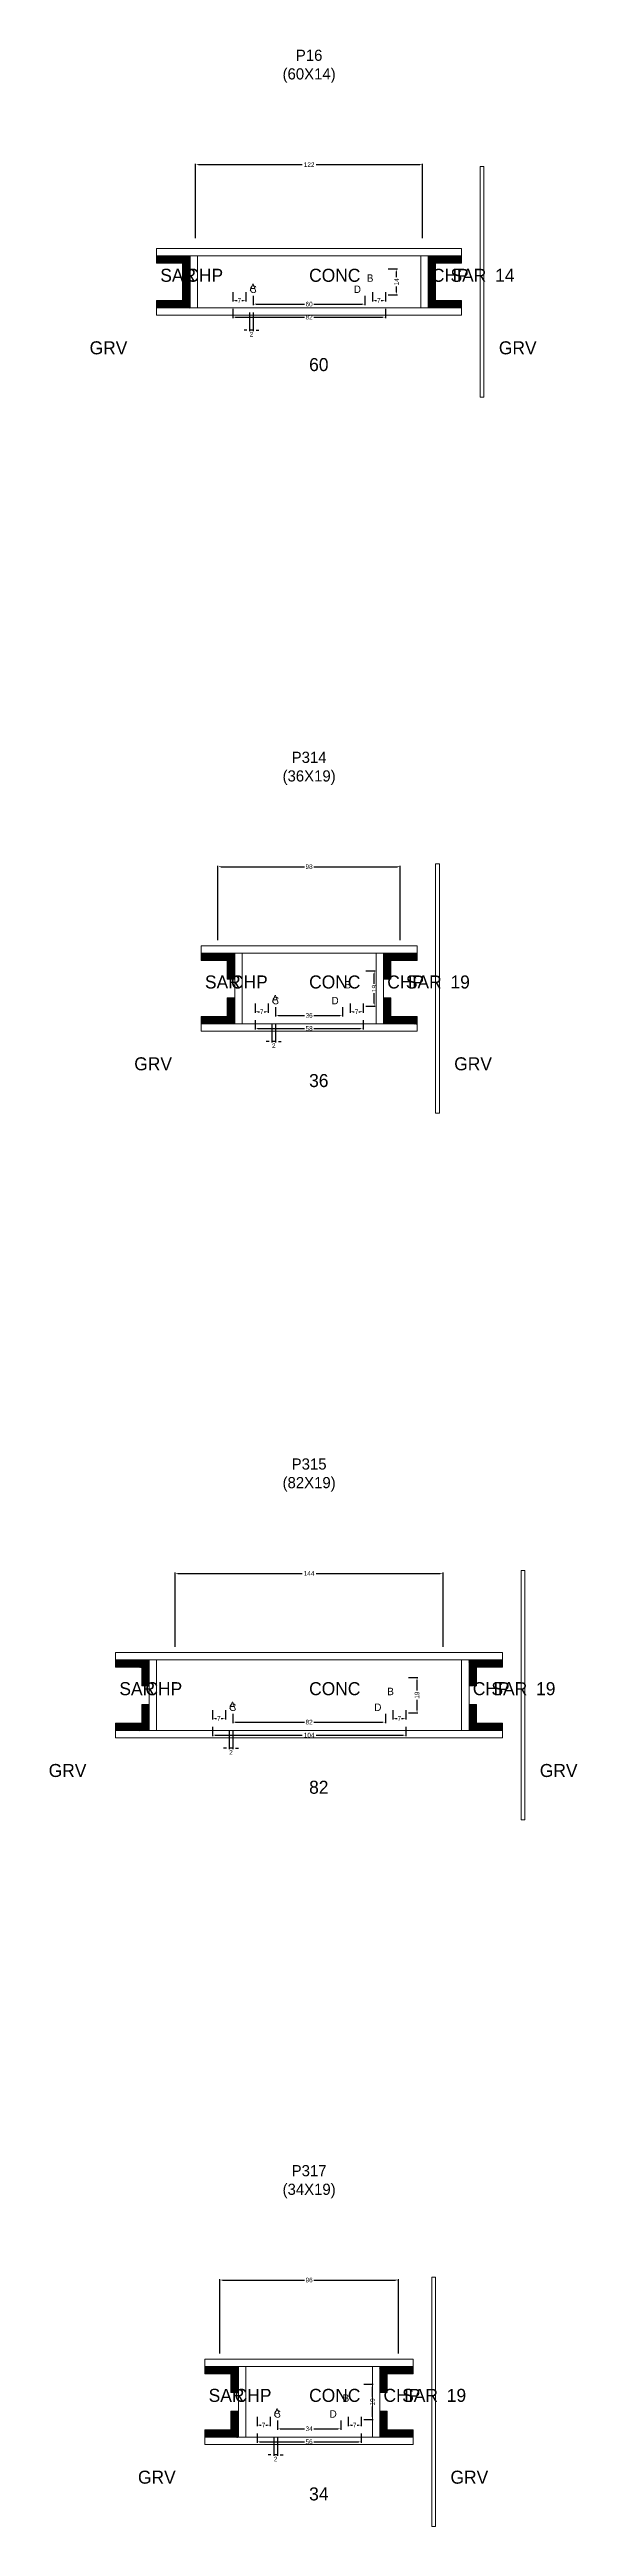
# Model space of a CAD drawing. Header units: centimetres. Extents: x -12000 to 4089, y -6086 to 2114.
# Drawn here: x -140 to 144, y -1067 to 265 of the extents above; entities that cross this region are included whole.
import ezdxf

# ---------------------------------------------------------------- set-up
doc = ezdxf.new("R2010")
doc.units = ezdxf.units.CM
for name, color, linetype in [('COTA', 241, 'Continuous'), ('Hachura', 251, 'Continuous'), ('NOMENCLATURA', 7, 'Continuous'), ('SARRAFO', 251, 'Continuous'), ('Texto Seção', 7, 'Continuous')]:
    doc.layers.add(name, color=color, linetype=linetype)
doc.dimstyles.new('cotax2', dxfattribs={"dimtxt": 2.5, "dimasz": 1.5, "dimexe": 0.5, "dimexo": 0.5, "dimgap": 0.5, "dimtad": 1, "dimcen": 2.5, "dimazin": 3, "dimtfac": 1, "dimtmove": 0, "dimatfit": 3})

msp = doc.modelspace()

# ---------------------------------------------------------------- texts
at = {"layer": 'NOMENCLATURA'}
for s, p in [('A', (-32, 135)), ('C', (-32, 134)), ('D', (24, 134)), ('B', (31, 140)), ('B', (19, -240)), ('A', (-20, -247.5)), ('C', (-20, -248.5)), ('D', (12, -248.5)), ('A', (-43, -627.5)), ('C', (-43, -628.5)), ('D', (35, -628.5)), ('B', (42, -620)), ('B', (18, -1000)), ('A', (-19, -1007.5)), ('C', (-19, -1008.5)), ('D', (11, -1008.5))]:
    msp.add_text(s, height=4, dxfattribs=at).set_placement(p)
at = {"layer": 'NOMENCLATURA', "char_height": 6, "attachment_point": 8}
for s, insert in [('P16\\P(60X14)', (0, 247)), ('P314\\P(36X19)', (0, -130.5)), ('P315\\P(82X19)', (0, -510.5)), ('P317\\P(34X19)', (0, -890.5))]:
    msp.add_mtext(s, dxfattribs=dict(at, insert=insert))
at = {"layer": 'Texto Seção'}
for s, p in [('SAR', (-80, 140)), ('CHP', (-66, 140)), ('CONC', (0, 140)), ('CHP', (66, 140)), ('SAR', (76, 140)), ('14', (100, 140)), ('GRV', (-118, 101)), ('GRV', (102, 101)), ('60', (0, 92)), ('SAR', (-56, -240)), ('CHP', (-42, -240)), ('CONC', (0, -240)), ('CHP', (42, -240)), ('SAR', (52, -240)), ('19', (76, -240)), ('GRV', (-94, -284)), ('GRV', (78, -284)), ('36', (0, -293)), ('SAR', (-102, -620)), ('CHP', (-88, -620)), ('CONC', (0, -620)), ('CHP', (88, -620)), ('SAR', (98, -620)), ('19', (122, -620)), ('GRV', (-140, -664)), ('82', (0, -673)), ('GRV', (124, -664)), ('SAR', (-54, -1000)), ('CHP', (-40, -1000)), ('CONC', (0, -1000)), ('CHP', (40, -1000)), ('SAR', (50, -1000)), ('19', (74, -1000)), ('GRV', (-92, -1044)), ('GRV', (76, -1044)), ('34', (0, -1053))]:
    msp.add_text(s, height=7, dxfattribs=at).set_placement(p)

# ---------------------------------------------------------------- blocks, each defined once
blk = doc.blocks.new('_CLOSEDFILLED')
at = {"color": 0, "linetype": 'BYBLOCK'}
blk.add_solid([(-1, 0.16), (0, 0), (-1, -0.16)], dxfattribs=at)
blk = doc.blocks.new('*D92')
for p, q in [((-28, -1017), (-28, -1022)), ((-26.5, -1021.5), (-2.5, -1021.5)), ((2.5, -1021.5), (26.5, -1021.5)), ((28, -1017), (28, -1022))]:
    blk.add_line(p, q)
at = {"layer": 'Defpoints'}
for p in [(-28, -1016.5), (-28, -1021.5), (28, -1016.5)]:
    blk.add_point(p, dxfattribs=at)
at = {"layer": 'COTA', "xscale": 1.5, "yscale": 1.5, "rotation": 180}
blk.add_blockref('_CLOSEDFILLED', (-28, -1021.5), dxfattribs=at)
at = {"layer": 'COTA', "xscale": 1.5, "yscale": 1.5}
blk.add_blockref('_CLOSEDFILLED', (28, -1021.5), dxfattribs=at)
at = {"layer": 'COTA', "insert": (0, -1021.5), "char_height": 2.5, "attachment_point": 5}
blk.add_mtext('56', dxfattribs=at)
blk = doc.blocks.new('*D93')
for p, q in [((-17, -1010), (-17, -1015)), ((17, -1010), (17, -1015)), ((-15.5, -1014.5), (-2.5, -1014.5)), ((2.5, -1014.5), (15.5, -1014.5))]:
    blk.add_line(p, q)
at = {"layer": 'Defpoints'}
for p in [(-17, -1009.5), (17, -1009.5), (-17, -1014.5)]:
    blk.add_point(p, dxfattribs=at)
at = {"layer": 'COTA', "xscale": 1.5, "yscale": 1.5, "rotation": 180}
blk.add_blockref('_CLOSEDFILLED', (-17, -1014.5), dxfattribs=at)
at = {"layer": 'COTA', "xscale": 1.5, "yscale": 1.5}
blk.add_blockref('_CLOSEDFILLED', (17, -1014.5), dxfattribs=at)
at = {"layer": 'COTA', "insert": (0, -1014.5), "char_height": 2.5, "attachment_point": 5}
blk.add_mtext('34', dxfattribs=at)
blk = doc.blocks.new('*D94')
for p, q in [((29.5, -990.5), (34.5, -990.5)), ((34, -997.5), (34, -992)), ((29.5, -1009.5), (34.5, -1009.5)), ((34, -1008), (34, -1002.5))]:
    blk.add_line(p, q)
at = {"layer": 'Defpoints'}
for p in [(29, -990.5), (29, -1009.5), (34, -1009.5)]:
    blk.add_point(p, dxfattribs=at)
at = {"layer": 'COTA', "xscale": 1.5, "yscale": 1.5}
for p, rotation in [((34, -990.5), 90), ((34, -1009.5), 270)]:
    blk.add_blockref('_CLOSEDFILLED', p, dxfattribs=dict(at, rotation=rotation))
at = {"layer": 'COTA', "insert": (34, -1000), "char_height": 2.5, "attachment_point": 5, "rotation": 90}
blk.add_mtext('19', dxfattribs=at)
blk = doc.blocks.new('*D95')
for p, q in [((-28, -1008), (-28, -1013)), ((-21, -1008), (-21, -1013)), ((-26.5, -1012.5), (-25.75, -1012.5)), ((-23.25, -1012.5), (-22.5, -1012.5))]:
    blk.add_line(p, q)
at = {"layer": 'Defpoints'}
for p in [(-28, -1007.5), (-21, -1007.5), (-28, -1012.5)]:
    blk.add_point(p, dxfattribs=at)
at = {"layer": 'COTA', "xscale": 1.5, "yscale": 1.5, "rotation": 180}
blk.add_blockref('_CLOSEDFILLED', (-28, -1012.5), dxfattribs=at)
at = {"layer": 'COTA', "xscale": 1.5, "yscale": 1.5}
blk.add_blockref('_CLOSEDFILLED', (-21, -1012.5), dxfattribs=at)
at = {"layer": 'COTA', "insert": (-24.5, -1012.5), "char_height": 2.5, "attachment_point": 5}
blk.add_mtext('7', dxfattribs=at)
blk = doc.blocks.new('*D96')
for p, q in [((21, -1008), (21, -1013)), ((28, -1008), (28, -1013)), ((22.5, -1012.5), (23.25, -1012.5)), ((25.75, -1012.5), (26.5, -1012.5))]:
    blk.add_line(p, q)
at = {"layer": 'Defpoints'}
for p in [(21, -1007.5), (28, -1007.5), (21, -1012.5)]:
    blk.add_point(p, dxfattribs=at)
at = {"layer": 'COTA', "xscale": 1.5, "yscale": 1.5, "rotation": 180}
blk.add_blockref('_CLOSEDFILLED', (21, -1012.5), dxfattribs=at)
at = {"layer": 'COTA', "xscale": 1.5, "yscale": 1.5}
blk.add_blockref('_CLOSEDFILLED', (28, -1012.5), dxfattribs=at)
at = {"layer": 'COTA', "insert": (24.5, -1012.5), "char_height": 2.5, "attachment_point": 5}
blk.add_mtext('7', dxfattribs=at)
blk = doc.blocks.new('*D97')
for p, q in [((-48, -974), (-48, -934)), ((-46.5, -934.5), (-2.5, -934.5)), ((2.5, -934.5), (46.5, -934.5)), ((48, -974), (48, -934))]:
    blk.add_line(p, q)
at = {"layer": 'Defpoints'}
for p in [(-48, -934.5), (-48, -974.5), (48, -974.5)]:
    blk.add_point(p, dxfattribs=at)
at = {"layer": 'COTA', "xscale": 1.5, "yscale": 1.5, "rotation": 180}
blk.add_blockref('_CLOSEDFILLED', (-48, -934.5), dxfattribs=at)
at = {"layer": 'COTA', "xscale": 1.5, "yscale": 1.5}
blk.add_blockref('_CLOSEDFILLED', (48, -934.5), dxfattribs=at)
at = {"layer": 'COTA', "insert": (0, -934.5), "char_height": 2.5, "attachment_point": 5}
blk.add_mtext('96', dxfattribs=at)
blk = doc.blocks.new('*D66')
for p, q in [((-52, -637), (-52, -642)), ((52, -637), (52, -642)), ((-50.5, -641.5), (-3.75, -641.5)), ((3.75, -641.5), (50.5, -641.5))]:
    blk.add_line(p, q)
at = {"layer": 'Defpoints'}
for p in [(-52, -636.5), (52, -636.5), (-52, -641.5)]:
    blk.add_point(p, dxfattribs=at)
at = {"layer": 'COTA', "xscale": 1.5, "yscale": 1.5, "rotation": 180}
blk.add_blockref('_CLOSEDFILLED', (-52, -641.5), dxfattribs=at)
at = {"layer": 'COTA', "xscale": 1.5, "yscale": 1.5}
blk.add_blockref('_CLOSEDFILLED', (52, -641.5), dxfattribs=at)
at = {"layer": 'COTA', "insert": (0, -641.5), "char_height": 2.5, "attachment_point": 5}
blk.add_mtext('104', dxfattribs=at)
blk = doc.blocks.new('*D67')
for p, q in [((-41, -630), (-41, -635)), ((-39.5, -634.5), (-2.5, -634.5)), ((2.5, -634.5), (39.5, -634.5)), ((41, -630), (41, -635))]:
    blk.add_line(p, q)
at = {"layer": 'Defpoints'}
for p in [(-41, -629.5), (-41, -634.5), (41, -629.5)]:
    blk.add_point(p, dxfattribs=at)
at = {"layer": 'COTA', "xscale": 1.5, "yscale": 1.5, "rotation": 180}
blk.add_blockref('_CLOSEDFILLED', (-41, -634.5), dxfattribs=at)
at = {"layer": 'COTA', "xscale": 1.5, "yscale": 1.5}
blk.add_blockref('_CLOSEDFILLED', (41, -634.5), dxfattribs=at)
at = {"layer": 'COTA', "insert": (0, -634.5), "char_height": 2.5, "attachment_point": 5}
blk.add_mtext('82', dxfattribs=at)
blk = doc.blocks.new('*D68')
for p, q in [((53.5, -610.5), (58.5, -610.5)), ((58, -617.5), (58, -612)), ((58, -628), (58, -622.5)), ((53.5, -629.5), (58.5, -629.5))]:
    blk.add_line(p, q)
at = {"layer": 'Defpoints'}
for p in [(53, -610.5), (53, -629.5), (58, -629.5)]:
    blk.add_point(p, dxfattribs=at)
at = {"layer": 'COTA', "xscale": 1.5, "yscale": 1.5}
for p, rotation in [((58, -610.5), 90), ((58, -629.5), 270)]:
    blk.add_blockref('_CLOSEDFILLED', p, dxfattribs=dict(at, rotation=rotation))
at = {"layer": 'COTA', "insert": (58, -620), "char_height": 2.5, "attachment_point": 5, "rotation": 90}
blk.add_mtext('19', dxfattribs=at)
blk = doc.blocks.new('*D69')
for p, q in [((-52, -628), (-52, -633)), ((-50.5, -632.5), (-49.75, -632.5)), ((-47.25, -632.5), (-46.5, -632.5)), ((-45, -628), (-45, -633))]:
    blk.add_line(p, q)
at = {"layer": 'Defpoints'}
for p in [(-52, -627.5), (-52, -632.5), (-45, -627.5)]:
    blk.add_point(p, dxfattribs=at)
at = {"layer": 'COTA', "xscale": 1.5, "yscale": 1.5, "rotation": 180}
blk.add_blockref('_CLOSEDFILLED', (-52, -632.5), dxfattribs=at)
at = {"layer": 'COTA', "xscale": 1.5, "yscale": 1.5}
blk.add_blockref('_CLOSEDFILLED', (-45, -632.5), dxfattribs=at)
at = {"layer": 'COTA', "insert": (-48.5, -632.5), "char_height": 2.5, "attachment_point": 5}
blk.add_mtext('7', dxfattribs=at)
blk = doc.blocks.new('*D70')
for p, q in [((45, -628), (45, -633)), ((46.5, -632.5), (47.25, -632.5)), ((49.75, -632.5), (50.5, -632.5)), ((52, -628), (52, -633))]:
    blk.add_line(p, q)
at = {"layer": 'Defpoints'}
for p in [(45, -627.5), (45, -632.5), (52, -627.5)]:
    blk.add_point(p, dxfattribs=at)
at = {"layer": 'COTA', "xscale": 1.5, "yscale": 1.5, "rotation": 180}
blk.add_blockref('_CLOSEDFILLED', (45, -632.5), dxfattribs=at)
at = {"layer": 'COTA', "xscale": 1.5, "yscale": 1.5}
blk.add_blockref('_CLOSEDFILLED', (52, -632.5), dxfattribs=at)
at = {"layer": 'COTA', "insert": (48.5, -632.5), "char_height": 2.5, "attachment_point": 5}
blk.add_mtext('7', dxfattribs=at)
blk = doc.blocks.new('*D71')
for p, q in [((-72, -594), (-72, -554)), ((-70.5, -554.5), (-3.75, -554.5)), ((3.75, -554.5), (70.5, -554.5)), ((72, -594), (72, -554))]:
    blk.add_line(p, q)
at = {"layer": 'Defpoints'}
for p in [(-72, -554.5), (-72, -594.5), (72, -594.5)]:
    blk.add_point(p, dxfattribs=at)
at = {"layer": 'COTA', "xscale": 1.5, "yscale": 1.5, "rotation": 180}
blk.add_blockref('_CLOSEDFILLED', (-72, -554.5), dxfattribs=at)
at = {"layer": 'COTA', "xscale": 1.5, "yscale": 1.5}
blk.add_blockref('_CLOSEDFILLED', (72, -554.5), dxfattribs=at)
at = {"layer": 'COTA', "insert": (0, -554.5), "char_height": 2.5, "attachment_point": 5}
blk.add_mtext('144', dxfattribs=at)
blk = doc.blocks.new('*D40')
for p, q in [((-29, -257), (-29, -262)), ((-27.5, -261.5), (-2.5, -261.5)), ((2.5, -261.5), (27.5, -261.5)), ((29, -257), (29, -262))]:
    blk.add_line(p, q)
at = {"layer": 'Defpoints'}
for p in [(-29, -256.5), (-29, -261.5), (29, -256.5)]:
    blk.add_point(p, dxfattribs=at)
at = {"layer": 'COTA', "xscale": 1.5, "yscale": 1.5, "rotation": 180}
blk.add_blockref('_CLOSEDFILLED', (-29, -261.5), dxfattribs=at)
at = {"layer": 'COTA', "xscale": 1.5, "yscale": 1.5}
blk.add_blockref('_CLOSEDFILLED', (29, -261.5), dxfattribs=at)
at = {"layer": 'COTA', "insert": (0, -261.5), "char_height": 2.5, "attachment_point": 5}
blk.add_mtext('58', dxfattribs=at)
blk = doc.blocks.new('*D41')
for p, q in [((-18, -250), (-18, -255)), ((18, -250), (18, -255)), ((-16.5, -254.5), (-2.5, -254.5)), ((2.5, -254.5), (16.5, -254.5))]:
    blk.add_line(p, q)
at = {"layer": 'Defpoints'}
for p in [(-18, -249.5), (18, -249.5), (-18, -254.5)]:
    blk.add_point(p, dxfattribs=at)
at = {"layer": 'COTA', "xscale": 1.5, "yscale": 1.5, "rotation": 180}
blk.add_blockref('_CLOSEDFILLED', (-18, -254.5), dxfattribs=at)
at = {"layer": 'COTA', "xscale": 1.5, "yscale": 1.5}
blk.add_blockref('_CLOSEDFILLED', (18, -254.5), dxfattribs=at)
at = {"layer": 'COTA', "insert": (0, -254.5), "char_height": 2.5, "attachment_point": 5}
blk.add_mtext('36', dxfattribs=at)
blk = doc.blocks.new('*D42')
for p, q in [((30.5, -230.5), (35.5, -230.5)), ((35, -237.5), (35, -232)), ((30.5, -249.5), (35.5, -249.5)), ((35, -248), (35, -242.5))]:
    blk.add_line(p, q)
at = {"layer": 'Defpoints'}
for p in [(30, -230.5), (30, -249.5), (35, -249.5)]:
    blk.add_point(p, dxfattribs=at)
at = {"layer": 'COTA', "xscale": 1.5, "yscale": 1.5}
for p, rotation in [((35, -230.5), 90), ((35, -249.5), 270)]:
    blk.add_blockref('_CLOSEDFILLED', p, dxfattribs=dict(at, rotation=rotation))
at = {"layer": 'COTA', "insert": (35, -240), "char_height": 2.5, "attachment_point": 5, "rotation": 90}
blk.add_mtext('19', dxfattribs=at)
blk = doc.blocks.new('*D43')
for p, q in [((-29, -248), (-29, -253)), ((-27.5, -252.5), (-26.75, -252.5)), ((-24.25, -252.5), (-23.5, -252.5)), ((-22, -248), (-22, -253))]:
    blk.add_line(p, q)
at = {"layer": 'Defpoints'}
for p in [(-29, -247.5), (-29, -252.5), (-22, -247.5)]:
    blk.add_point(p, dxfattribs=at)
at = {"layer": 'COTA', "xscale": 1.5, "yscale": 1.5, "rotation": 180}
blk.add_blockref('_CLOSEDFILLED', (-29, -252.5), dxfattribs=at)
at = {"layer": 'COTA', "xscale": 1.5, "yscale": 1.5}
blk.add_blockref('_CLOSEDFILLED', (-22, -252.5), dxfattribs=at)
at = {"layer": 'COTA', "insert": (-25.5, -252.5), "char_height": 2.5, "attachment_point": 5}
blk.add_mtext('7', dxfattribs=at)
blk = doc.blocks.new('*D44')
for p, q in [((22, -248), (22, -253)), ((23.5, -252.5), (24.25, -252.5)), ((26.75, -252.5), (27.5, -252.5)), ((29, -248), (29, -253))]:
    blk.add_line(p, q)
at = {"layer": 'Defpoints'}
for p in [(22, -247.5), (22, -252.5), (29, -247.5)]:
    blk.add_point(p, dxfattribs=at)
at = {"layer": 'COTA', "xscale": 1.5, "yscale": 1.5, "rotation": 180}
blk.add_blockref('_CLOSEDFILLED', (22, -252.5), dxfattribs=at)
at = {"layer": 'COTA', "xscale": 1.5, "yscale": 1.5}
blk.add_blockref('_CLOSEDFILLED', (29, -252.5), dxfattribs=at)
at = {"layer": 'COTA', "insert": (25.5, -252.5), "char_height": 2.5, "attachment_point": 5}
blk.add_mtext('7', dxfattribs=at)
blk = doc.blocks.new('*D45')
for p, q in [((-49, -214), (-49, -174)), ((-47.5, -174.5), (-2.5, -174.5)), ((2.5, -174.5), (47.5, -174.5)), ((49, -214), (49, -174))]:
    blk.add_line(p, q)
at = {"layer": 'Defpoints'}
for p in [(-49, -174.5), (-49, -214.5), (49, -214.5)]:
    blk.add_point(p, dxfattribs=at)
at = {"layer": 'COTA', "xscale": 1.5, "yscale": 1.5, "rotation": 180}
blk.add_blockref('_CLOSEDFILLED', (-49, -174.5), dxfattribs=at)
at = {"layer": 'COTA', "xscale": 1.5, "yscale": 1.5}
blk.add_blockref('_CLOSEDFILLED', (49, -174.5), dxfattribs=at)
at = {"layer": 'COTA', "insert": (0, -174.5), "char_height": 2.5, "attachment_point": 5}
blk.add_mtext('98', dxfattribs=at)
blk = doc.blocks.new('*D14')
for p, q in [((-41, 125.5), (-41, 120.5)), ((-39.5, 121), (-2.5, 121)), ((2.5, 121), (39.5, 121)), ((41, 125.5), (41, 120.5))]:
    blk.add_line(p, q)
at = {"layer": 'Defpoints'}
for p in [(-41, 126), (-41, 121), (41, 126)]:
    blk.add_point(p, dxfattribs=at)
at = {"layer": 'COTA', "xscale": 1.5, "yscale": 1.5, "rotation": 180}
blk.add_blockref('_CLOSEDFILLED', (-41, 121), dxfattribs=at)
at = {"layer": 'COTA', "xscale": 1.5, "yscale": 1.5}
blk.add_blockref('_CLOSEDFILLED', (41, 121), dxfattribs=at)
at = {"layer": 'COTA', "insert": (0, 121), "char_height": 2.5, "attachment_point": 5}
blk.add_mtext('82', dxfattribs=at)
blk = doc.blocks.new('*D15')
for p, q in [((-30, 132.5), (-30, 127.5)), ((-28.5, 128), (-2.5, 128)), ((2.5, 128), (28.5, 128)), ((30, 132.5), (30, 127.5))]:
    blk.add_line(p, q)
at = {"layer": 'Defpoints'}
for p in [(-30, 133), (-30, 128), (30, 133)]:
    blk.add_point(p, dxfattribs=at)
at = {"layer": 'COTA', "xscale": 1.5, "yscale": 1.5, "rotation": 180}
blk.add_blockref('_CLOSEDFILLED', (-30, 128), dxfattribs=at)
at = {"layer": 'COTA', "xscale": 1.5, "yscale": 1.5}
blk.add_blockref('_CLOSEDFILLED', (30, 128), dxfattribs=at)
at = {"layer": 'COTA', "insert": (0, 128), "char_height": 2.5, "attachment_point": 5}
blk.add_mtext('60', dxfattribs=at)
blk = doc.blocks.new('*D16')
for p, q in [((42.5, 147), (47.5, 147)), ((47, 142.5), (47, 145.5)), ((47, 134.5), (47, 137.5)), ((42.5, 133), (47.5, 133))]:
    blk.add_line(p, q)
at = {"layer": 'Defpoints'}
for p in [(42, 147), (42, 133), (47, 133)]:
    blk.add_point(p, dxfattribs=at)
at = {"layer": 'COTA', "xscale": 1.5, "yscale": 1.5}
for p, rotation in [((47, 147), 90), ((47, 133), 270)]:
    blk.add_blockref('_CLOSEDFILLED', p, dxfattribs=dict(at, rotation=rotation))
at = {"layer": 'COTA', "insert": (47, 140), "char_height": 2.5, "attachment_point": 5, "rotation": 90}
blk.add_mtext('14', dxfattribs=at)
blk = doc.blocks.new('*D17')
for p, q in [((-41, 134.5), (-41, 129.5)), ((-34, 134.5), (-34, 129.5)), ((-39.5, 130), (-38.75, 130)), ((-36.25, 130), (-35.5, 130))]:
    blk.add_line(p, q)
at = {"layer": 'Defpoints'}
for p in [(-41, 135), (-34, 135), (-41, 130)]:
    blk.add_point(p, dxfattribs=at)
at = {"layer": 'COTA', "xscale": 1.5, "yscale": 1.5, "rotation": 180}
blk.add_blockref('_CLOSEDFILLED', (-41, 130), dxfattribs=at)
at = {"layer": 'COTA', "xscale": 1.5, "yscale": 1.5}
blk.add_blockref('_CLOSEDFILLED', (-34, 130), dxfattribs=at)
at = {"layer": 'COTA', "insert": (-37.5, 130), "char_height": 2.5, "attachment_point": 5}
blk.add_mtext('7', dxfattribs=at)
blk = doc.blocks.new('*D18')
for p, q in [((34, 134.5), (34, 129.5)), ((41, 134.5), (41, 129.5)), ((35.5, 130), (36.25, 130)), ((38.75, 130), (39.5, 130))]:
    blk.add_line(p, q)
at = {"layer": 'Defpoints'}
for p in [(34, 135), (41, 135), (34, 130)]:
    blk.add_point(p, dxfattribs=at)
at = {"layer": 'COTA', "xscale": 1.5, "yscale": 1.5, "rotation": 180}
blk.add_blockref('_CLOSEDFILLED', (34, 130), dxfattribs=at)
at = {"layer": 'COTA', "xscale": 1.5, "yscale": 1.5}
blk.add_blockref('_CLOSEDFILLED', (41, 130), dxfattribs=at)
at = {"layer": 'COTA', "insert": (37.5, 130), "char_height": 2.5, "attachment_point": 5}
blk.add_mtext('7', dxfattribs=at)
blk = doc.blocks.new('*D19')
for p, q in [((-61, 163.5), (-61, 203.5)), ((-59.5, 203), (-3.75, 203)), ((3.75, 203), (59.5, 203)), ((61, 163.5), (61, 203.5))]:
    blk.add_line(p, q)
at = {"layer": 'Defpoints'}
for p in [(-61, 203), (-61, 163), (61, 163)]:
    blk.add_point(p, dxfattribs=at)
at = {"layer": 'COTA', "xscale": 1.5, "yscale": 1.5, "rotation": 180}
blk.add_blockref('_CLOSEDFILLED', (-61, 203), dxfattribs=at)
at = {"layer": 'COTA', "xscale": 1.5, "yscale": 1.5}
blk.add_blockref('_CLOSEDFILLED', (61, 203), dxfattribs=at)
at = {"layer": 'COTA', "insert": (0, 203), "char_height": 2.5, "attachment_point": 5}
blk.add_mtext('122', dxfattribs=at)

# ---------------------------------------------------------------- dimensions: what is measured, and where the dimension line sits
at = {"layer": 'COTA'}
for base, p1, p2, picture, middle in [((-61, 203), (-61, 163), (61, 163), '*D19', (0, 203)), ((-41, 130), (-41, 135), (-34, 135), '*D17', (-37.5, 130)), ((34, 130), (34, 135), (41, 135), '*D18', (37.5, 130)), ((-41, 121), (-41, 126), (41, 126), '*D14', (0, 121)), ((-30, 128), (-30, 133), (30, 133), '*D15', (0, 128)), ((-49, -174.5), (-49, -214.5), (49, -214.5), '*D45', (0, -174.5)), ((-29, -252.5), (-29, -247.5), (-22, -247.5), '*D43', (-25.5, -252.5)), ((-18, -254.5), (-18, -249.5), (18, -249.5), '*D41', (0, -254.5)), ((22, -252.5), (22, -247.5), (29, -247.5), '*D44', (25.5, -252.5)), ((-29, -261.5), (-29, -256.5), (29, -256.5), '*D40', (0, -261.5)), ((-72, -554.5), (-72, -594.5), (72, -594.5), '*D71', (0, -554.5)), ((-52, -632.5), (-52, -627.5), (-45, -627.5), '*D69', (-48.5, -632.5)), ((-52, -641.5), (-52, -636.5), (52, -636.5), '*D66', (0, -641.5)), ((-41, -634.5), (-41, -629.5), (41, -629.5), '*D67', (0, -634.5)), ((45, -632.5), (45, -627.5), (52, -627.5), '*D70', (48.5, -632.5)), ((-48, -934.5), (-48, -974.5), (48, -974.5), '*D97', (0, -934.5)), ((-28, -1012.5), (-28, -1007.5), (-21, -1007.5), '*D95', (-24.5, -1012.5)), ((-17, -1014.5), (-17, -1009.5), (17, -1009.5), '*D93', (0, -1014.5)), ((21, -1012.5), (21, -1007.5), (28, -1007.5), '*D96', (24.5, -1012.5)), ((-28, -1021.5), (-28, -1016.5), (28, -1016.5), '*D92', (0, -1021.5))]:
    dim = msp.add_linear_dim(base=base, p1=p1, p2=p2, dimstyle='cotax2', dxfattribs=at)
    dim.commit()
    dim.dimension.update_dxf_attribs({"geometry": picture, "text_midpoint": middle})
for base, p1, p2, picture, middle in [((47, 133), (42, 133), (42, 147), '*D16', (47, 140)), ((35, -249.5), (30, -249.5), (30, -230.5), '*D42', (35, -240)), ((58, -629.5), (53, -629.5), (53, -610.5), '*D68', (58, -620)), ((34, -1009.5), (29, -1009.5), (29, -990.5), '*D94', (34, -1000))]:
    dim = msp.add_linear_dim(base=base, p1=p1, p2=p2, angle=90, dimstyle='cotax2', dxfattribs=at)
    dim.commit()
    dim.dimension.update_dxf_attribs({"geometry": picture, "text_midpoint": middle})
for base, p1, p2 in [((-30, 114), (-30, 124), (-32, 124)), ((-18, -268.5), (-18, -258.5), (-20, -258.5)), ((-41, -648.5), (-41, -638.5), (-43, -638.5)), ((-17, -1028.5), (-17, -1018.5), (-19, -1018.5))]:
    msp.add_linear_dim(base=base, p1=p1, p2=p2, dimstyle='cotax2', dxfattribs=at).render()

# ---------------------------------------------------------------- hatches: boundary and pattern name
at = {"layer": 'SARRAFO'}
h = msp.add_hatch(dxfattribs=at)
h.set_pattern_fill('SOLID', scale=2)
h.paths.add_polyline_path([(-82, 150), (-68, 150), (-68, 154), (-82, 154)])
h = msp.add_hatch(dxfattribs=at)
h.set_pattern_fill('SOLID', scale=2)
h.paths.add_polyline_path([(-68, 140), (-64, 140), (-64, 154), (-68, 154)])
h = msp.add_hatch(dxfattribs=at)
h.set_pattern_fill('SOLID', scale=2)
h.paths.add_polyline_path([(64, 140), (68, 140), (68, 154), (64, 154)])
h = msp.add_hatch(dxfattribs=at)
h.set_pattern_fill('SOLID', scale=2)
h.paths.add_polyline_path([(68, 150), (82, 150), (82, 154), (68, 154)])
h = msp.add_hatch(dxfattribs=at)
h.set_pattern_fill('SOLID', scale=2)
h.paths.add_polyline_path([(-68, 126), (-64, 126), (-64, 140), (-68, 140)])
h = msp.add_hatch(dxfattribs=at)
h.set_pattern_fill('SOLID', scale=2)
h.paths.add_polyline_path([(64, 126), (68, 126), (68, 140), (64, 140)])
h = msp.add_hatch(dxfattribs=at)
h.set_pattern_fill('SOLID', scale=2)
h.paths.add_polyline_path([(-82, 126), (-68, 126), (-68, 130), (-82, 130)])
h = msp.add_hatch(dxfattribs=at)
h.set_pattern_fill('SOLID', scale=2)
h.paths.add_polyline_path([(68, 126), (82, 126), (82, 130), (68, 130)])
h = msp.add_hatch(dxfattribs=at)
h.set_pattern_fill('SOLID', scale=2)
h.paths.add_polyline_path([(-58, -225), (-44, -225), (-44, -221), (-58, -221)])
h = msp.add_hatch(dxfattribs=at)
h.set_pattern_fill('SOLID', scale=2)
h.paths.add_polyline_path([(-44, -235), (-40, -235), (-40, -221), (-44, -221)])
h = msp.add_hatch(dxfattribs=at)
h.set_pattern_fill('SOLID', scale=2)
h.paths.add_polyline_path([(40, -235), (44, -235), (44, -221), (40, -221)])
h = msp.add_hatch(dxfattribs=at)
h.set_pattern_fill('SOLID', scale=2)
h.paths.add_polyline_path([(44, -225), (58, -225), (58, -221), (44, -221)])
h = msp.add_hatch(dxfattribs=at)
h.set_pattern_fill('SOLID', scale=2)
h.paths.add_polyline_path([(-44, -259), (-40, -259), (-40, -245), (-44, -245)])
h = msp.add_hatch(dxfattribs=at)
h.set_pattern_fill('SOLID', scale=2)
h.paths.add_polyline_path([(40, -259), (44, -259), (44, -245), (40, -245)])
h = msp.add_hatch(dxfattribs=at)
h.set_pattern_fill('SOLID', scale=2)
h.paths.add_polyline_path([(-58, -259), (-44, -259), (-44, -255), (-58, -255)])
h = msp.add_hatch(dxfattribs=at)
h.set_pattern_fill('SOLID', scale=2)
h.paths.add_polyline_path([(44, -259), (58, -259), (58, -255), (44, -255)])
h = msp.add_hatch(dxfattribs=at)
h.set_pattern_fill('SOLID', scale=2)
h.paths.add_polyline_path([(-104, -605), (-90, -605), (-90, -601), (-104, -601)])
h = msp.add_hatch(dxfattribs=at)
h.set_pattern_fill('SOLID', scale=2)
h.paths.add_polyline_path([(-90, -615), (-86, -615), (-86, -601), (-90, -601)])
h = msp.add_hatch(dxfattribs=at)
h.set_pattern_fill('SOLID', scale=2)
h.paths.add_polyline_path([(86, -615), (90, -615), (90, -601), (86, -601)])
h = msp.add_hatch(dxfattribs=at)
h.set_pattern_fill('SOLID', scale=2)
h.paths.add_polyline_path([(90, -605), (104, -605), (104, -601), (90, -601)])
h = msp.add_hatch(dxfattribs=at)
h.set_pattern_fill('SOLID', scale=2)
h.paths.add_polyline_path([(-90, -639), (-86, -639), (-86, -625), (-90, -625)])
h = msp.add_hatch(dxfattribs=at)
h.set_pattern_fill('SOLID', scale=2)
h.paths.add_polyline_path([(86, -639), (90, -639), (90, -625), (86, -625)])
h = msp.add_hatch(dxfattribs=at)
h.set_pattern_fill('SOLID', scale=2)
h.paths.add_polyline_path([(-104, -639), (-90, -639), (-90, -635), (-104, -635)])
h = msp.add_hatch(dxfattribs=at)
h.set_pattern_fill('SOLID', scale=2)
h.paths.add_polyline_path([(90, -639), (104, -639), (104, -635), (90, -635)])
h = msp.add_hatch(dxfattribs=at)
h.set_pattern_fill('SOLID', scale=2)
h.paths.add_polyline_path([(-56, -985), (-42, -985), (-42, -981), (-56, -981)])
h = msp.add_hatch(dxfattribs=at)
h.set_pattern_fill('SOLID', scale=2)
h.paths.add_polyline_path([(-42, -995), (-38, -995), (-38, -981), (-42, -981)])
h = msp.add_hatch(dxfattribs=at)
h.set_pattern_fill('SOLID', scale=2)
h.paths.add_polyline_path([(38, -995), (42, -995), (42, -981), (38, -981)])
h = msp.add_hatch(dxfattribs=at)
h.set_pattern_fill('SOLID', scale=2)
h.paths.add_polyline_path([(42, -985), (56, -985), (56, -981), (42, -981)])
h = msp.add_hatch(dxfattribs=at)
h.set_pattern_fill('SOLID', scale=2)
h.paths.add_polyline_path([(-42, -1019), (-38, -1019), (-38, -1005), (-42, -1005)])
h = msp.add_hatch(dxfattribs=at)
h.set_pattern_fill('SOLID', scale=2)
h.paths.add_polyline_path([(38, -1019), (42, -1019), (42, -1005), (38, -1005)])
h = msp.add_hatch(dxfattribs=at)
h.set_pattern_fill('SOLID', scale=2)
h.paths.add_polyline_path([(-56, -1019), (-42, -1019), (-42, -1015), (-56, -1015)])
h = msp.add_hatch(dxfattribs=at)
h.set_pattern_fill('SOLID', scale=2)
h.paths.add_polyline_path([(42, -1019), (56, -1019), (56, -1015), (42, -1015)])

# ---------------------------------------------------------------- linework, layer by layer
at = {"layer": 'Hachura', "lineweight": 13}
for points in [[(92, 78), (94, 78), (94, 202), (92, 202)], [(68, -307), (70, -307), (70, -173), (68, -173)], [(114, -687), (116, -687), (116, -553), (114, -553)], [(66, -1067), (68, -1067), (68, -933), (66, -933)]]:
    msp.add_lwpolyline(points, close=True, dxfattribs=at)
at = {"layer": 'Hachura', "lineweight": 18}
for points in [[(-82, 154), (82, 154), (82, 158), (-82, 158)], [(-64, 126), (-60, 126), (-60, 154), (-64, 154)], [(60, 126), (64, 126), (64, 154), (60, 154)], [(-82, 122), (82, 122), (82, 126), (-82, 126)], [(-58, -221), (58, -221), (58, -217), (-58, -217)], [(-40, -259), (-36, -259), (-36, -221), (-40, -221)], [(36, -259), (40, -259), (40, -221), (36, -221)], [(-58, -263), (58, -263), (58, -259), (-58, -259)], [(-104, -601), (104, -601), (104, -597), (-104, -597)], [(-86, -639), (-82, -639), (-82, -601), (-86, -601)], [(82, -639), (86, -639), (86, -601), (82, -601)], [(-104, -643), (104, -643), (104, -639), (-104, -639)], [(-56, -981), (56, -981), (56, -977), (-56, -977)], [(-38, -1019), (-34, -1019), (-34, -981), (-38, -981)], [(34, -1019), (38, -1019), (38, -981), (34, -981)], [(-56, -1023), (56, -1023), (56, -1019), (-56, -1019)]]:
    msp.add_lwpolyline(points, close=True, dxfattribs=at)
at = {"layer": 'SARRAFO', "lineweight": 13}
for points in [[(-82, 150), (-68, 150), (-68, 154), (-82, 154)], [(-68, 140), (-64, 140), (-64, 154), (-68, 154)], [(64, 140), (68, 140), (68, 154), (64, 154)], [(68, 150), (82, 150), (82, 154), (68, 154)], [(-68, 126), (-64, 126), (-64, 140), (-68, 140)], [(64, 126), (68, 126), (68, 140), (64, 140)], [(-82, 126), (-68, 126), (-68, 130), (-82, 130)], [(68, 126), (82, 126), (82, 130), (68, 130)], [(-58, -225), (-44, -225), (-44, -221), (-58, -221)], [(-44, -235), (-40, -235), (-40, -221), (-44, -221)], [(40, -235), (44, -235), (44, -221), (40, -221)], [(44, -225), (58, -225), (58, -221), (44, -221)], [(-44, -259), (-40, -259), (-40, -245), (-44, -245)], [(40, -259), (44, -259), (44, -245), (40, -245)], [(-58, -259), (-44, -259), (-44, -255), (-58, -255)], [(44, -259), (58, -259), (58, -255), (44, -255)], [(-104, -605), (-90, -605), (-90, -601), (-104, -601)], [(-90, -615), (-86, -615), (-86, -601), (-90, -601)], [(86, -615), (90, -615), (90, -601), (86, -601)], [(90, -605), (104, -605), (104, -601), (90, -601)], [(-90, -639), (-86, -639), (-86, -625), (-90, -625)], [(86, -639), (90, -639), (90, -625), (86, -625)], [(-104, -639), (-90, -639), (-90, -635), (-104, -635)], [(90, -639), (104, -639), (104, -635), (90, -635)], [(-56, -985), (-42, -985), (-42, -981), (-56, -981)], [(-42, -995), (-38, -995), (-38, -981), (-42, -981)], [(38, -995), (42, -995), (42, -981), (38, -981)], [(42, -985), (56, -985), (56, -981), (42, -981)], [(-42, -1019), (-38, -1019), (-38, -1005), (-42, -1005)], [(38, -1019), (42, -1019), (42, -1005), (38, -1005)], [(-56, -1019), (-42, -1019), (-42, -1015), (-56, -1015)], [(42, -1019), (56, -1019), (56, -1015), (42, -1015)]]:
    msp.add_lwpolyline(points, close=True, dxfattribs=at)

msp.set_redraw_order([(e.dxf.handle, doc.entitydb.next_handle()) for e in msp.query("TEXT MTEXT ATTDEF DIMENSION ARC_DIMENSION")])  # texts and dimensions are drawn at this point

doc.saveas('drawing.dxf')
